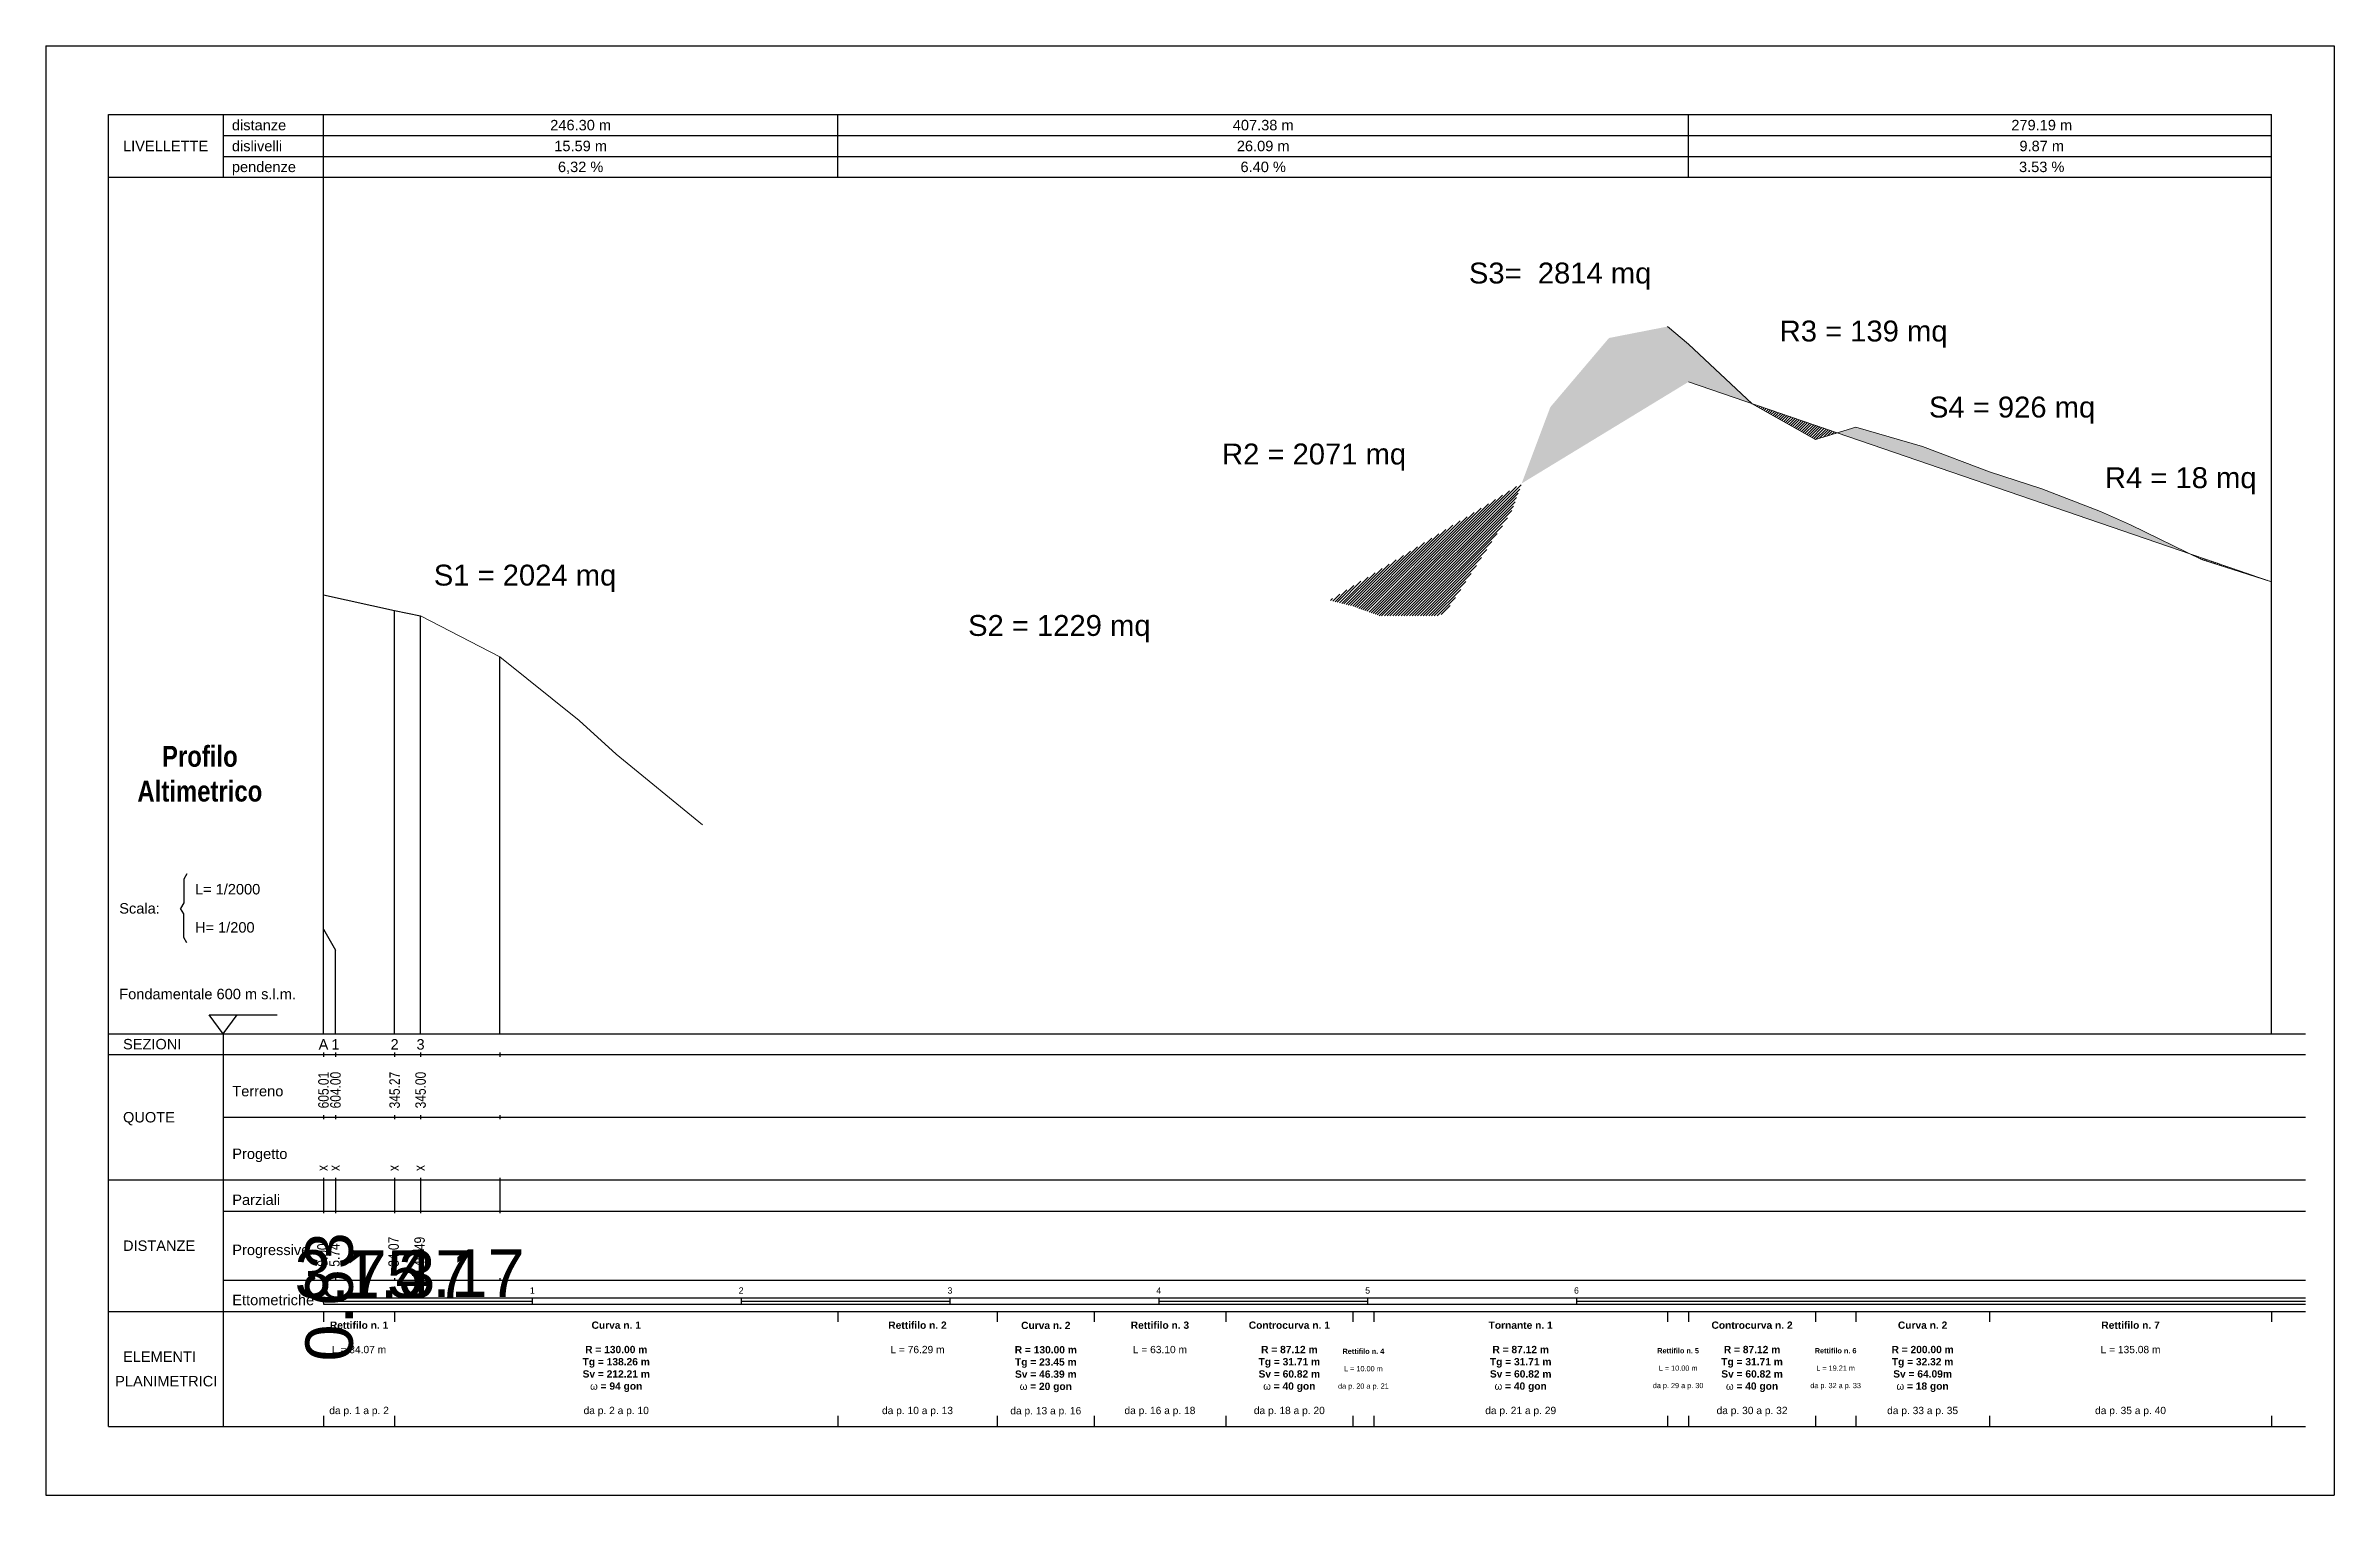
# Model space of a CAD drawing. Header units: metres. Extents: x -5614 to 709, y -2700 to 138.
# Drawn here: x 434.3 to 554.9, y -115.1 to -38.8 of the extents above; entities that cross this region are included whole.
import ezdxf
from ezdxf.enums import TextEntityAlignment as Align

# ---------------------------------------------------------------- set-up
doc = ezdxf.new("R2010")
doc.units = ezdxf.units.M
for name, color, linetype in [('Andamento altimetrico', 7, 'Continuous'), ('Livellette', 1, 'Continuous'), ('Picchetti', 3, 'Continuous'), ('QUOTE PICCHETTI', 2, 'Continuous'), ('testo', 7, 'Continuous')]:
    doc.layers.add(name, color=color, linetype=linetype)
doc.layers.add('Strada Nuova', color=2, linetype='Continuous', lineweight=0)
doc.styles.add('ARIAL', font='Arial.ttf')
doc.styles.add('Arial2e5', font='Arial.ttf', dxfattribs={"height": 2.5})
doc.styles.add('ARIAL5', font='', dxfattribs={"height": 5})
doc.styles.add('ArialNarrow5', font='', dxfattribs={"height": 5})
doc.styles.get("Standard").update_dxf_attribs({"font": 'Arial.ttf'})
doc.styles.get('ARIAL5').set_extended_font_data('Arial Unicode MS')
doc.styles.get('ArialNarrow5').set_extended_font_data('Arial Narrow')
doc.dimstyles.new('Arial2e5', dxfattribs={"dimtxt": 2.5, "dimasz": 0.18, "dimexe": 0.18, "dimexo": 0.0625, "dimgap": 0.09, "dimtad": 0, "dimzin": 0, "dimdsep": 46, "dimtxsty": 'Arial2e5', "dimcen": 0.09, "dimse1": 1, "dimse2": 1, "dimsd1": 1, "dimsd2": 1, "dimclrt": 2, "dimaunit": 2, "dimadec": 4, "dimazin": 0, "dimtfac": 1, "dimtofl": 0, "dimtmove": 2, "dimatfit": 3, "dimfxl": 1, "dimtolj": 1, "dimtzin": 0, "dimarcsym": 0})
pattern_1 = [(45, (-269583.95895, -500333.97844), (-0.072912798748, 0.072912798748), [])]

msp = doc.modelspace()

# ---------------------------------------------------------------- texts
at = {"layer": 'Livellette', "color": 2, "linetype": 'Continuous', "lineweight": 0, "char_height": 1.09989, "attachment_point": 1, "style": 'ARIAL5'}
for s, insert in [('S3=  2814 mq', (509.293, -50.192)), ('S4 = 926 mq', (533.525, -57.251)), ('S1 = 2024 mq', (454.776, -66.101)), ('S2 = 1229 mq', (482.917, -68.752))]:
    msp.add_mtext_dynamic_manual_height_columns(s, width=13.95173, gutter_width=2.75, heights=[0], dxfattribs=dict(at, insert=insert))
at = {"layer": 'Livellette', "linetype": 'Continuous', "lineweight": 0, "char_height": 1.09989, "attachment_point": 1, "style": 'ARIAL5'}
for s, insert in [('{\\C1;R3 = 139 mq}', (525.663, -53.246)), ('{\\C1;R2 = 2071 mq}', (496.291, -59.722)), ('{\\C1;R4 = 18 mq}', (542.793, -60.97))]:
    msp.add_mtext_dynamic_manual_height_columns(s, width=13.95173, gutter_width=2.75, heights=[0], dxfattribs=dict(at, insert=insert))
at = {"layer": 'QUOTE PICCHETTI', "color": 2, "style": 'ARIAL'}
for s, height, p in [('distanze', 0.5499, (444.141, -42.951)), ('LIVELLETTE', 0.5499, (438.408, -44.051)), ('dislivelli', 0.5499, (444.141, -44.051)), ('pendenze', 0.5499, (444.141, -45.151)), ('L= 1/2000', 0.5499, (442.197, -83.191)), ('Scala:', 0.5499, (438.209, -84.2)), ('H= 1/200', 0.5499, (442.197, -85.202)), ('Fondamentale 600 m s.l.m.', 0.54994, (438.209, -88.711)), ('SEZIONI', 0.5499, (438.408, -91.351)), ('QUOTE', 0.5499, (438.408, -95.2)), ('DISTANZE', 0.5499, (438.408, -101.965)), ('ELEMENTI', 0.5499, (438.408, -107.809)), ('PLANIMETRICI', 0.54994, (437.995, -109.099))]:
    msp.add_text(s, height=height, dxfattribs=at).set_placement(p, align=Align.MIDDLE_LEFT)
for s, p in [('246.30 m', (462.51, -42.951)), ('407.38 m', (498.459, -42.951)), ('279.19 m', (539.464, -42.951)), ('15.59 m', (462.51, -44.051)), ('26.09 m', (498.459, -44.051)), ('9.87 m', (539.464, -44.051)), ('6,32 %%%', (462.51, -45.151)), ('6.40 %%%', (498.459, -45.151)), ('3.53 %%%', (539.464, -45.151))]:
    msp.add_text(s, height=0.5499, dxfattribs=at).set_placement(p, align=Align.MIDDLE_CENTER)
for s, p in [('A', (448.965, -91.637)), ('1', (449.596, -91.637)), ('2', (452.712, -91.637)), ('3', (454.078, -91.637))]:
    msp.add_text(s, height=0.55, dxfattribs=at).set_placement(p, align=Align.CENTER)
for s, height, p in [('Terreno', 0.5499, (444.163, -94.1)), ('Progetto', 0.5499, (444.163, -97.4)), ('Parziali', 0.5499, (444.163, -99.82)), ('Progressive', 0.54994, (444.163, -102.459)), ('Ettometriche', 0.54994, (444.163, -105.099))]:
    msp.add_text(s, height=height, dxfattribs=at).set_placement(p)
at = {"layer": 'QUOTE PICCHETTI', "color": 2, "style": 'ArialNarrow5'}
for s, p in [('605.01', (448.965, -94.733)), ('604.00', (449.596, -94.733)), ('345.27', (452.712, -94.733)), ('345.00', (454.078, -94.733))]:
    msp.add_text(s, height=0.5499, rotation=90, dxfattribs=at).set_placement(p, align=Align.MIDDLE_LEFT)
for s, height, p in [('x', 0.55, (449.185, -98.033)), ('x', 0.55, (449.816, -98.033)), ('x', 0.55, (452.932, -98.033)), ('x', 0.55, (454.298, -98.033)), ('0.00', 0.5499, (449.185, -103.072)), ('5.74', 0.5499, (449.816, -103.072)), ('34.07', 0.5499, (452.932, -103.072)), ('46.49', 0.5499, (454.298, -103.072))]:
    msp.add_text(s, height=height, rotation=90, dxfattribs=at).set_placement(p)
at = {"layer": 'QUOTE PICCHETTI', "color": 2}
for s, p in [('0', (448.965, -104.323)), ('1', (459.964, -104.323)), ('2', (470.963, -104.323)), ('3', (481.961, -104.323)), ('4', (492.96, -104.323)), ('5', (503.959, -104.323)), ('6', (514.958, -104.323))]:
    msp.add_text(s, height=0.33, dxfattribs=at).set_placement(p, align=Align.MIDDLE_CENTER)
at = {"layer": 'QUOTE PICCHETTI', "color": 2, "insert": (442.454, -75.643), "char_height": 1.09989, "width": 14.75826, "attachment_point": 2}
msp.add_mtext('\\fTechnicBold|b0|i0|c2|p2;Profilo\\PAltimetrico', dxfattribs=at)
at = {"layer": 'QUOTE PICCHETTI', "color": 2, "attachment_point": 5, "style": 'Arial2e5'}
for s, insert, char_height in [('{\\fArial|b1|i0|c0|p34;Curva n. 2\\P\\PR = 200.00 m\\PTg = 32.32 m\\PSv = 64.09m\\P\\Fgreekc|c0;w\\fArial|b1|i0|c0|p34; = 18 gon\\P}\\Pda p. 33 a p. 35', (533.189, -108.454), 0.38496), ('{\\fArial|b1|i0|c0|p34;Rettifilo n. 7}\\P\\PL = 135.08 m\\P\\P\\P\\P\\Pda p. 35 a p. 40', (544.141, -108.454), 0.38496), ('{\\fArial|b1|i0|c0|p34;Rettifilo n. 6 \\P}\\PL = 19.21 m \\P\\Pda p. 32 a p. 33', (528.608, -108.454), 0.27497)]:
    msp.add_mtext_dynamic_manual_height_columns(s, width=5.68861, gutter_width=0.687, heights=[0], dxfattribs=dict(at, insert=insert, char_height=char_height))
at = {"layer": 'Strada Nuova', "attachment_point": 5, "style": 'Arial2e5'}
for s, insert, char_height in [('{\\fArial|b1|i0|c0|p34;Rettifilo n. 1}\\P\\PL = 34.07 m\\P\\P\\P\\P\\Pda p. 1 a p. 2', (450.839, -108.454), 0.38496), ('{\\fArial|b1|i0|c0|p34;Curva n. 1\\P\\PR = 130.00 m\\PTg = 138.26 m\\PSv = 212.21 m\\P\\Fgreekc|c0;w\\fArial|b1|i0|c0|p34; = 94 gon\\P}\\Pda p. 2 a p. 10', (464.384, -108.454), 0.38496), ('{\\fArial|b1|i0|c0|p34;Rettifilo n. 2}\\P\\PL = 76.29 m\\P\\P\\P\\P\\Pda p. 10 a p. 13', (480.251, -108.454), 0.38496), ('{\\fArial|b1|i0|c0|p34;Curva n. 2\\P\\PR = 130.00 m\\PTg = 23.45 m\\PSv = 46.39 m\\P\\Fgreekc|c0;w\\fArial|b1|i0|c0|p34; = 20 gon\\P}\\Pda p. 13 a p. 16', (487.009, -108.466), 0.38496), ('{\\fArial|b1|i0|c0|p34;Rettifilo n. 3}\\P\\PL = 63.10 m\\P\\P\\P\\P\\Pda p. 16 a p. 18', (493.02, -108.454), 0.38496), ('{\\fArial|b1|i0|c0|p34;Controcurva n. 1\\P\\PR = 87.12 m\\PTg = 31.71 m\\PSv = 60.82 m\\P\\Fgreekc|c0;w\\fArial|b1|i0|c0|p34; = 40 gon\\P}\\Pda p. 18 a p. 20', (499.836, -108.454), 0.38496), ('{\\fArial|b1|i0|c0|p34;Tornante n. 1\\P\\PR = 87.12 m\\PTg = 31.71 m\\PSv = 60.82 m\\P\\Fgreekc|c0;w\\fArial|b1|i0|c0|p34; = 40 gon\\P}\\Pda p. 21 a p. 29', (512.021, -108.454), 0.38496), ('{\\fArial|b1|i0|c0|p34;Controcurva n. 2\\P\\PR = 87.12 m\\PTg = 31.71 m\\PSv = 60.82 m\\P\\Fgreekc|c0;w\\fArial|b1|i0|c0|p34; = 40 gon\\P}\\Pda p. 30 a p. 32', (524.207, -108.454), 0.38496), ('{\\fArial|b1|i0|c0|p34;Rettifilo n. 4}\\P\\PL = 10.00 m\\P\\Pda p. 20 a p. 21', (503.736, -108.484), 0.27497), ('{\\fArial|b1|i0|c0|p34;Rettifilo n. 5 \\P}\\PL = 10.00 m \\P\\Pda p. 29 a p. 30', (520.312, -108.454), 0.27497)]:
    msp.add_mtext_dynamic_manual_height_columns(s, width=5.68861, gutter_width=0.687, heights=[0], dxfattribs=dict(at, insert=insert, char_height=char_height))

# ---------------------------------------------------------------- blocks, each defined once
blk = doc.blocks.new('*D35')
at = {"layer": 'Defpoints', "color": 0, "transparency": 16777216}
for p in [(448.96, -98.5), (452.71, -98.5), (452.71, -99.32)]:
    blk.add_point(p, dxfattribs=at)
at = {"layer": 'QUOTE PICCHETTI', "color": 2, "transparency": 16777216, "insert": (450.84, -103.47), "char_height": 2.5, "attachment_point": 5, "style": 'Arial2e5'}
blk.add_mtext('\\A1;3.75', dxfattribs=at)
blk = doc.blocks.new('*D36')
at = {"layer": 'Defpoints', "color": 0, "transparency": 16777216}
for p in [(452.71, -98.5), (454.08, -98.5), (454.08, -99.32)]:
    blk.add_point(p, dxfattribs=at)
at = {"layer": 'QUOTE PICCHETTI', "color": 2, "transparency": 16777216, "insert": (453.4, -103.47), "char_height": 2.5, "attachment_point": 5, "style": 'Arial2e5'}
blk.add_mtext('\\A1;1.37', dxfattribs=at)
blk = doc.blocks.new('*D37')
at = {"layer": 'Defpoints', "color": 0, "transparency": 16777216}
for p in [(454.08, -98.5), (458.25, -98.5), (458.25, -99.32)]:
    blk.add_point(p, dxfattribs=at)
at = {"layer": 'QUOTE PICCHETTI', "color": 2, "transparency": 16777216, "insert": (456.16, -103.41), "char_height": 2.5, "attachment_point": 5, "style": 'Arial2e5'}
blk.add_mtext('\\A1;4.17', dxfattribs=at)
blk = doc.blocks.new('*D67')
at = {"layer": 'Defpoints', "color": 0, "transparency": 16777216}
for p in [(448.96, -98.5), (449.6, -98.5), (449.6, -99.32)]:
    blk.add_point(p, dxfattribs=at)
at = {"layer": 'QUOTE PICCHETTI', "color": 2, "transparency": 16777216, "insert": (449.28, -104.66), "char_height": 2.5, "attachment_point": 5, "rotation": 90, "style": 'Arial2e5'}
blk.add_mtext('\\A1;0.63', dxfattribs=at)

# ---------------------------------------------------------------- dimensions: what is measured, and where the dimension line sits
at = {"layer": 'QUOTE PICCHETTI', "color": 2}
for base, p1, p2, picture, middle in [((452.712, -99.325), (448.965, -98.5), (452.712, -98.5), '*D35', (450.839, -103.472)), ((454.078, -99.325), (452.712, -98.5), (454.078, -98.5), '*D36', (453.395, -103.472)), ((458.251, -99.325), (454.078, -98.5), (458.251, -98.5), '*D37', (456.165, -103.405))]:
    dim = msp.add_linear_dim(base=base, p1=p1, p2=p2, dimstyle='Arial2e5', dxfattribs=at)
    dim.commit()
    dim.dimension.update_dxf_attribs({"geometry": picture, "text_midpoint": middle})
dim = msp.add_linear_dim(base=(449.596, -99.325), p1=(448.965, -98.5), p2=(449.596, -98.5), dimstyle='Arial2e5', dxfattribs=at)
dim.commit()
dim.dimension.update_dxf_attribs({"geometry": '*D67', "text_midpoint": (449.281, -104.659), "text_rotation": 90})

# ---------------------------------------------------------------- hatches: boundary and pattern name
at = {"layer": 'testo', "linetype": 'Continuous', "lineweight": 0}
h = msp.add_hatch(color=11, dxfattribs=at)
h.dxf.hatch_style = 1
h.paths.add_polyline_path([(512.073, -61.823), (513.581, -57.804), (516.672, -54.163), (519.762, -53.559), (520.862, -54.493), (524.207, -57.628), (520.862, -56.473)])
h = msp.add_hatch(dxfattribs=at)
h.set_pattern_fill('ANSI31', color=19, scale=0.824914)
h.set_pattern_definition(pattern_1)
h.paths.add_polyline_path([(524.193, -57.615), (528.694, -59.158), (527.552, -59.509)])
edge = h.paths.add_edge_path(flags=17)
edge.add_line((524.207, -57.628), (527.552, -59.509))
h = msp.add_hatch(color=11, dxfattribs=at)
h.dxf.hatch_style = 1
h.paths.add_polyline_path([(528.694, -59.158), (529.665, -58.86), (533.189, -59.872), (536.713, -61.203), (539.462, -62.105), (542.567, -63.304), (544.141, -63.996), (547.216, -65.507)])
h = msp.add_hatch(dxfattribs=at)
h.set_pattern_fill('ANSI31', color=19, scale=0.824914)
h.set_pattern_definition(pattern_1)
h.paths.add_polyline_path([(501.963, -67.978), (512.073, -61.823), (511.543, -63.304), (508.075, -68.616), (507.673, -68.803), (504.607, -68.803), (504.28, -68.682), (503.18, -68.286)])
h = msp.add_hatch(dxfattribs=at)
h.set_pattern_fill('ANSI31', color=19, scale=0.824914)
h.set_pattern_definition(pattern_1)
h.paths.add_polyline_path([(547.216, -65.507), (551.57, -66.999), (547.881, -65.833)])

# ---------------------------------------------------------------- linework, layer by layer
at = {"color": 7}
for p, q in [((434.338, -38.774), (434.338, -115.106)), ((554.87, -38.774), (554.87, -115.106)), ((434.338, -115.106), (554.87, -115.106))]:
    msp.add_line(p, q, dxfattribs=at)
msp.add_line((434.338, -38.774), (554.87, -38.774))
at = {"color": 1, "linetype": 'Continuous'}
for p, q in [((448.965, -104.714), (553.363, -104.714)), ((448.965, -105.044), (553.363, -105.044))]:
    msp.add_line(p, q, dxfattribs=at)
at = {"layer": 'Andamento altimetrico', "color": 2, "linetype": 'Continuous', "lineweight": 0}
for p, q in [((519.762, -53.559), (520.862, -54.493)), ((520.862, -54.493), (524.207, -57.628)), ((524.207, -57.628), (527.552, -59.509)), ((527.552, -59.509), (529.665, -58.86)), ((529.665, -58.86), (533.189, -59.872)), ((533.189, -59.872), (536.713, -61.203)), ((536.713, -61.203), (539.462, -62.105)), ((539.462, -62.105), (542.567, -63.304)), ((542.567, -63.304), (544.141, -63.996)), ((544.141, -63.996), (547.881, -65.833)), ((547.881, -65.833), (551.57, -66.999)), ((458.251, -70.948), (454.078, -68.803)), ((458.251, -70.948), (462.424, -74.302)), ((462.424, -74.302), (464.384, -76.073)), ((464.384, -76.073), (468.926, -79.802))]:
    msp.add_line(p, q, dxfattribs=at)
at = {"layer": 'Andamento altimetrico', "color": 2}
for p, q in [((448.965, -67.692), (452.712, -68.506)), ((452.712, -68.506), (454.078, -68.803))]:
    msp.add_line(p, q, dxfattribs=at)
at = {"layer": 'Livellette', "color": 4, "linetype": 'Continuous', "lineweight": 0}
msp.add_line((551.57, -66.999), (520.862, -56.473), dxfattribs=at)
at = {"layer": 'Picchetti', "color": 2, "true_color": 0xf1eb1f}
msp.add_line((448.965, -85.29), (449.596, -86.401), dxfattribs=at)
at = {"layer": 'QUOTE PICCHETTI', "color": 2}
for p, q in [((437.638, -45.701), (437.638, -42.401)), ((437.638, -42.401), (551.57, -42.401)), ((443.686, -42.401), (443.686, -45.701)), ((448.965, -45.701), (448.965, -42.401)), ((476.055, -45.701), (476.055, -42.401)), ((520.862, -45.701), (520.862, -42.401)), ((551.57, -45.701), (551.57, -42.401)), ((443.686, -43.501), (551.57, -43.501)), ((437.638, -45.701), (551.57, -45.701)), ((437.638, -111.479), (437.638, -45.701)), ((443.686, -44.601), (551.57, -44.601)), ((448.965, -90.801), (448.965, -45.701)), ((551.57, -90.801), (551.57, -45.701)), ((441.772, -82.386), (441.607, -82.671)), ((441.607, -82.671), (441.607, -83.915)), ((441.607, -83.915), (441.442, -84.2)), ((441.607, -84.486), (441.442, -84.2)), ((441.607, -85.729), (441.607, -84.486)), ((441.772, -86.015), (441.607, -85.729)), ((449.596, -90.801), (449.596, -86.401)), ((443.686, -90.801), (442.95, -89.813)), ((442.95, -89.813), (446.524, -89.813)), ((443.686, -90.801), (444.422, -89.813)), ((437.638, -90.801), (553.363, -90.801)), ((443.686, -90.801), (443.686, -111.479)), ((437.638, -91.901), (553.363, -91.901)), ((448.965, -91.791), (448.965, -92.011)), ((449.596, -91.791), (449.596, -92.011)), ((452.712, -91.791), (452.712, -92.011)), ((454.078, -91.791), (454.078, -92.011)), ((458.251, -91.791), (458.251, -92.011)), ((443.686, -95.2), (553.363, -95.2)), ((448.965, -95.09), (448.965, -95.31)), ((449.596, -95.09), (449.596, -95.31)), ((452.712, -95.09), (452.712, -95.31)), ((454.078, -95.09), (454.078, -95.31)), ((458.251, -95.09), (458.251, -95.31)), ((437.638, -98.5), (553.363, -98.5)), ((448.965, -98.39), (448.965, -100.26)), ((449.596, -98.39), (449.596, -98.5)), ((449.596, -98.39), (449.596, -100.26)), ((452.712, -98.39), (452.712, -100.26)), ((454.078, -98.39), (454.078, -100.26)), ((458.251, -98.39), (458.251, -100.26)), ((443.686, -100.15), (553.363, -100.15)), ((449.596, -100.15), (449.596, -100.26)), ((443.686, -103.669), (443.686, -103.779)), ((443.686, -103.779), (553.363, -103.779)), ((448.965, -103.669), (448.965, -103.779)), ((448.965, -104.714), (448.965, -105.044)), ((449.596, -103.669), (449.596, -103.779)), ((452.712, -103.669), (452.712, -103.779)), ((454.078, -103.669), (454.078, -103.779)), ((458.251, -103.669), (458.251, -103.779)), ((459.964, -104.714), (459.964, -105.044)), ((470.963, -104.714), (470.963, -105.044)), ((481.961, -104.714), (481.961, -105.044)), ((492.96, -104.714), (492.96, -105.044)), ((503.959, -104.714), (503.959, -105.044)), ((514.958, -104.714), (514.958, -105.044)), ((437.638, -105.429), (553.363, -105.429)), ((448.965, -104.879), (459.964, -104.879)), ((448.965, -105.429), (448.965, -105.979)), ((452.712, -105.429), (452.712, -105.979)), ((470.963, -104.879), (481.961, -104.879)), ((476.055, -105.429), (476.055, -105.979)), ((484.447, -105.429), (484.447, -105.979)), ((489.55, -105.429), (489.55, -105.979)), ((492.96, -104.879), (503.959, -104.879)), ((496.491, -105.429), (496.491, -105.979)), ((503.18, -105.429), (503.18, -105.979)), ((504.28, -105.429), (504.28, -105.979)), ((514.958, -104.879), (553.363, -104.879)), ((519.762, -105.429), (519.762, -105.979)), ((520.862, -105.429), (520.862, -105.979)), ((527.552, -105.429), (527.552, -105.979)), ((529.665, -105.429), (529.665, -105.979)), ((536.713, -105.429), (536.713, -105.979)), ((551.57, -105.429), (551.57, -105.979)), ((437.638, -111.479), (553.363, -111.479)), ((448.965, -110.929), (448.965, -111.479)), ((452.712, -110.929), (452.712, -111.479)), ((476.055, -110.929), (476.055, -111.479)), ((484.447, -110.929), (484.447, -111.479)), ((489.55, -110.929), (489.55, -111.479)), ((496.491, -110.929), (496.491, -111.479)), ((503.18, -110.929), (503.18, -111.479)), ((504.28, -110.929), (504.28, -111.479)), ((519.762, -110.929), (519.762, -111.479)), ((520.862, -110.929), (520.862, -111.479)), ((527.552, -110.929), (527.552, -111.479)), ((529.665, -110.929), (529.665, -111.479)), ((536.713, -110.929), (536.713, -111.479)), ((551.57, -110.929), (551.57, -111.479))]:
    msp.add_line(p, q, dxfattribs=at)
at = {"layer": 'QUOTE PICCHETTI', "color": 1}
for p, q in [((452.712, -90.801), (452.712, -68.506)), ((454.078, -90.801), (454.078, -68.803)), ((458.251, -90.801), (458.251, -70.948))]:
    msp.add_line(p, q, dxfattribs=at)

msp.set_redraw_order([(e.dxf.handle, doc.entitydb.next_handle()) for e in msp.query("TEXT MTEXT ATTDEF DIMENSION ARC_DIMENSION")])  # texts and dimensions are drawn at this point

doc.saveas('drawing.dxf')
